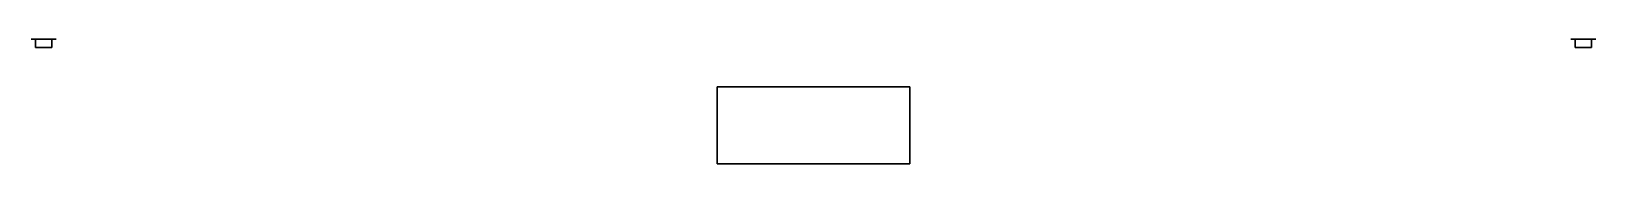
# Model space of a CAD drawing. Header units: metres. Extents: x -25 to 25, y -60.4 to 35.
# Drawn here: x -20.32 to 20.32, y -5 to -1.76 of the extents above; entities that cross this region are included whole.
import ezdxf

# ---------------------------------------------------------------- set-up
doc = ezdxf.new("R2010")
doc.units = ezdxf.units.M
for name, color, linetype in [('EKP_ANTEN_TASIYICI_KOL', 141, 'CONTINUOUS'), ('EKP_MATSING_ANTEN', 2, 'CONTINUOUS'), ('ZEMIN_PLATFORM', 8, 'CONTINUOUS')]:
    doc.layers.add(name, color=color, linetype=linetype)

msp = doc.modelspace()

# ---------------------------------------------------------------- linework, layer by layer
at = {"layer": 'EKP_ANTEN_TASIYICI_KOL'}
for p, q in [((-20.324, -1.763, 15.035), (-19.676, -1.763, 15.035)), ((-20.324, -1.763, 19.85), (-19.676, -1.763, 19.85)), ((-20.324, -1.763, 15.035), (-20.324, -1.763, 19.85)), ((-19.676, -1.763, 15.035), (-19.676, -1.763, 19.85)), ((19.676, -1.763, 15.035), (20.324, -1.763, 15.035)), ((19.676, -1.763, 19.85), (20.324, -1.763, 19.85)), ((19.676, -1.763, 15.035), (19.676, -1.763, 19.85)), ((20.324, -1.763, 15.035), (20.324, -1.763, 19.85))]:
    msp.add_line(p, q, dxfattribs=at)
for points in [[(-20.324, -1.763, 15.035), (-19.676, -1.763, 15.035), (-19.676, -1.763, 19.85), (-20.324, -1.763, 19.85)], [(19.676, -1.763, 15.035), (20.324, -1.763, 15.035), (20.324, -1.763, 19.85), (19.676, -1.763, 19.85)]]:
    msp.add_3dface(points, dxfattribs=at)
at = {"layer": 'EKP_MATSING_ANTEN'}
for p, q in [((-19.788, -1.763, 15.205), (-20.212, -1.763, 15.205)), ((-20.212, -1.763, 15.205), (-20.212, -1.975, 15.205)), ((-19.788, -1.763, 16.564), (-20.212, -1.763, 16.564)), ((-20.212, -1.763, 16.564), (-20.212, -1.975, 16.564)), ((-20.212, -1.763, 15.205), (-20.212, -1.763, 16.564)), ((-20.212, -1.975, 15.205), (-19.788, -1.975, 15.205)), ((-20.212, -1.975, 16.564), (-19.788, -1.975, 16.564)), ((-20.212, -1.975, 15.205), (-20.212, -1.975, 16.564)), ((-20, -1.763, 15.035), (-20, -1.763, 16.734)), ((-19.788, -1.975, 15.205), (-19.788, -1.763, 15.205)), ((-19.788, -1.975, 16.564), (-19.788, -1.763, 16.564)), ((-19.788, -1.763, 15.205), (-19.788, -1.763, 16.564)), ((-19.788, -1.975, 15.205), (-19.788, -1.975, 16.564)), ((20.212, -1.763, 15.205), (19.788, -1.763, 15.205)), ((19.788, -1.763, 15.205), (19.788, -1.975, 15.205)), ((20.212, -1.763, 16.564), (19.788, -1.763, 16.564)), ((19.788, -1.763, 16.564), (19.788, -1.975, 16.564)), ((19.788, -1.763, 15.205), (19.788, -1.763, 16.564)), ((19.788, -1.975, 15.205), (20.212, -1.975, 15.205)), ((19.788, -1.975, 16.564), (20.212, -1.975, 16.564)), ((19.788, -1.975, 15.205), (19.788, -1.975, 16.564)), ((20, -1.763, 15.035), (20, -1.763, 16.734)), ((20.212, -1.975, 15.205), (20.212, -1.763, 15.205)), ((20.212, -1.975, 16.564), (20.212, -1.763, 16.564)), ((20.212, -1.763, 15.205), (20.212, -1.763, 16.564)), ((20.212, -1.975, 15.205), (20.212, -1.975, 16.564))]:
    msp.add_line(p, q, dxfattribs=at)
for points in [[(-20.212, -1.975, 15.205), (-19.788, -1.975, 15.205), (-19.788, -1.763, 15.205), (-20.212, -1.763, 15.205)], [(-20.212, -1.975, 16.564), (-19.788, -1.975, 16.564), (-19.788, -1.763, 16.564), (-20.212, -1.763, 16.564)], [(-20.212, -1.763, 15.205), (-19.788, -1.763, 15.205), (-19.788, -1.763, 16.564), (-20.212, -1.763, 16.564)], [(-20.212, -1.975, 15.205), (-20.212, -1.763, 15.205), (-20.212, -1.763, 16.564), (-20.212, -1.975, 16.564)], [(-20.212, -1.975, 15.205), (-19.788, -1.975, 15.205), (-19.788, -1.975, 16.564), (-20.212, -1.975, 16.564)], [(-19.788, -1.975, 15.205), (-19.788, -1.763, 15.205), (-19.788, -1.763, 16.564), (-19.788, -1.975, 16.564)], [(19.788, -1.975, 15.205), (20.212, -1.975, 15.205), (20.212, -1.763, 15.205), (19.788, -1.763, 15.205)], [(19.788, -1.975, 16.564), (20.212, -1.975, 16.564), (20.212, -1.763, 16.564), (19.788, -1.763, 16.564)], [(19.788, -1.763, 15.205), (20.212, -1.763, 15.205), (20.212, -1.763, 16.564), (19.788, -1.763, 16.564)], [(19.788, -1.975, 15.205), (19.788, -1.763, 15.205), (19.788, -1.763, 16.564), (19.788, -1.975, 16.564)], [(19.788, -1.975, 15.205), (20.212, -1.975, 15.205), (20.212, -1.975, 16.564), (19.788, -1.975, 16.564)], [(20.212, -1.975, 15.205), (20.212, -1.763, 15.205), (20.212, -1.763, 16.564), (20.212, -1.975, 16.564)]]:
    msp.add_3dface(points, dxfattribs=at)
at = {"layer": 'ZEMIN_PLATFORM'}
for p, q in [((2.5, -3, -1.2), (-2.5, -3, -1.2)), ((-2.5, -3, -1.2), (-2.5, -5, -1.2)), ((2.5, -3, -0.8), (-2.5, -3, -0.8)), ((-2.5, -3, -0.8), (-2.5, -5, -0.8)), ((-2.5, -3, -1.2), (-2.5, -3, -0.8)), ((2.5, -5, -1.2), (2.5, -3, -1.2)), ((2.5, -5, -0.8), (2.5, -3, -0.8)), ((2.5, -3, -1.2), (2.5, -3, -0.8)), ((-2.5, -5, -1.2), (2.5, -5, -1.2)), ((-2.5, -5, -0.8), (2.5, -5, -0.8)), ((-2.5, -5, -1.2), (-2.5, -5, -0.8)), ((2.5, -5, -1.2), (2.5, -5, -0.8))]:
    msp.add_line(p, q, dxfattribs=at)
for points in [[(-2.5, -5, -1.2), (2.5, -5, -1.2), (2.5, -3, -1.2), (-2.5, -3, -1.2)], [(-2.5, -5, -0.8), (2.5, -5, -0.8), (2.5, -3, -0.8), (-2.5, -3, -0.8)], [(-2.5, -3, -1.2), (2.5, -3, -1.2), (2.5, -3, -0.8), (-2.5, -3, -0.8)], [(-2.5, -5, -1.2), (-2.5, -3, -1.2), (-2.5, -3, -0.8), (-2.5, -5, -0.8)], [(2.5, -5, -1.2), (2.5, -3, -1.2), (2.5, -3, -0.8), (2.5, -5, -0.8)], [(-2.5, -5, -1.2), (2.5, -5, -1.2), (2.5, -5, -0.8), (-2.5, -5, -0.8)]]:
    msp.add_3dface(points, dxfattribs=at)

doc.saveas('drawing.dxf')
